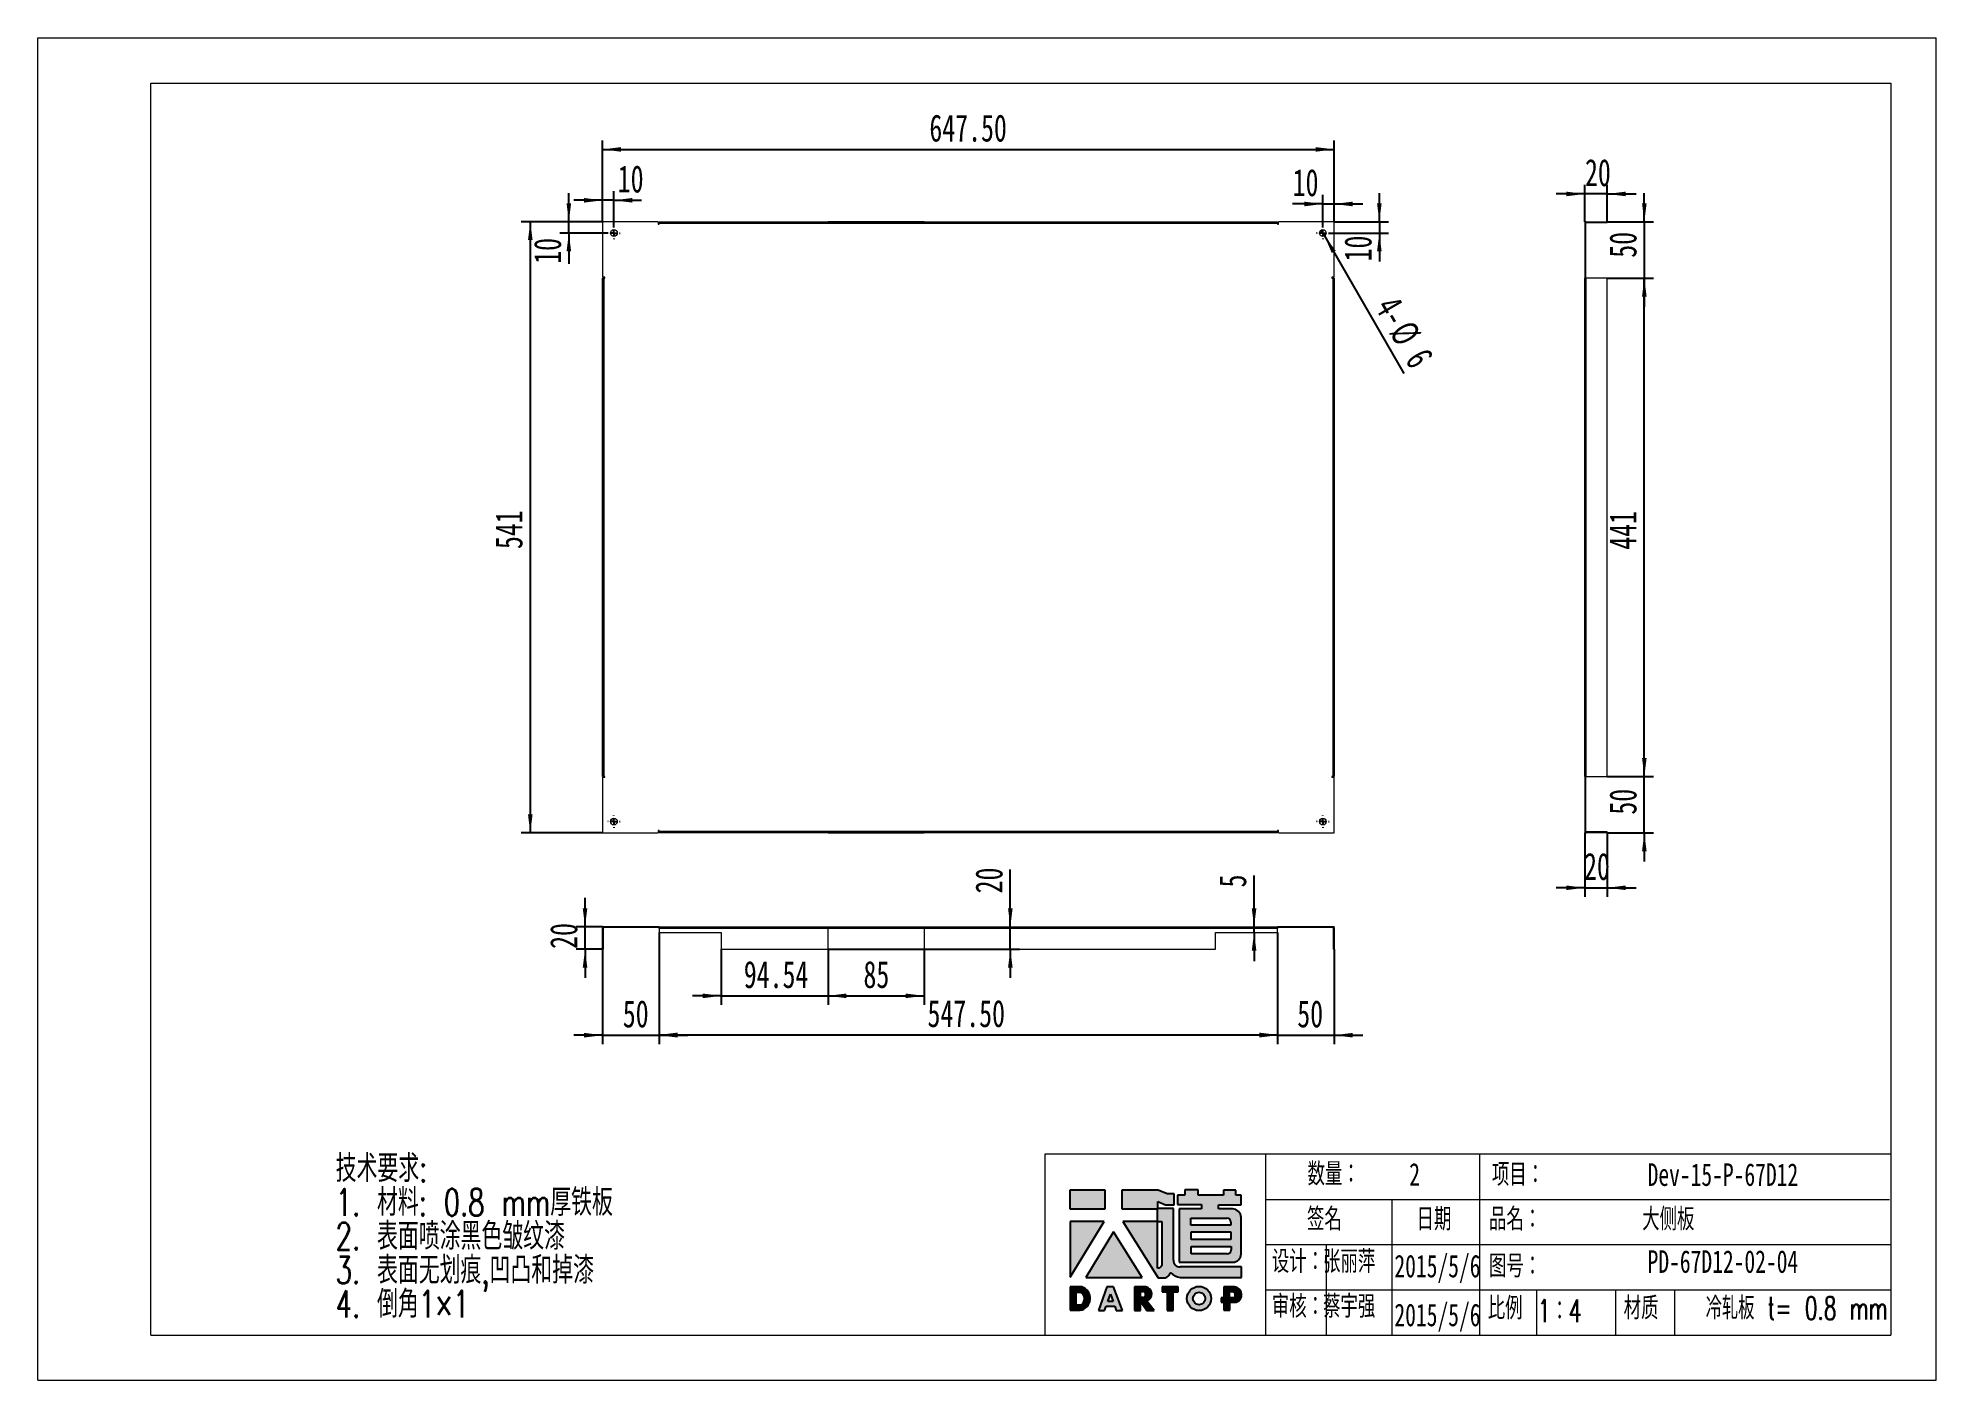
# Model space of a CAD drawing. Header units: millimetres. Extents: x 0 to 420, y 0 to 297.
import ezdxf

# ---------------------------------------------------------------- set-up
doc = ezdxf.new("R2010")
doc.units = ezdxf.units.MM
for name, color, linetype in [('10', 7, 'Continuous'), ('5', 7, 'Continuous'), ('9', 7, 'Continuous')]:
    doc.layers.add(name, color=color, linetype=linetype)
doc.layers.add('A-TITLEBLOCK', color=7, linetype='Continuous', lineweight=15)
doc.styles.add('SLDTEXTSTYLE0', font='TXT', dxfattribs={"width": 0.7, "bigfont": 'bigfont'})
doc.styles.add('SLDTEXTSTYLE1', font='TXT', dxfattribs={"width": 0.7})
doc.styles.add('SLDTEXTSTYLE2', font='TXT', dxfattribs={"width": 0.6538461538461539, "bigfont": 'bigfont'})
doc.dimstyles.new('SLDDIMSTYLE0', dxfattribs={"dimtxt": 6, "dimasz": 4.08, "dimexe": 0, "dimexo": 0.0625, "dimgap": 1.5, "dimtad": 2, "dimlfac": 4, "dimrnd": 1e-09, "dimzin": 12, "dimdsep": 46, "dimtxsty": 'SLDTEXTSTYLE1', "dimsah": 1, "dimcen": 0.09, "dimadec": 0, "dimazin": 3, "dimtfac": 1, "dimtmove": 0, "dimatfit": 0, "dimfxl": 0, "dimfrac": 2, "dimtolj": 1, "dimtzin": 12, "dimarcsym": 0})
doc.dimstyles.new('SLDDIMSTYLE1', dxfattribs={"dimtxt": 6, "dimasz": 4.08, "dimexe": 0, "dimexo": 0.0625, "dimgap": 1.5, "dimtad": 2, "dimlfac": 4, "dimrnd": 1e-09, "dimzin": 12, "dimdsep": 46, "dimtxsty": 'SLDTEXTSTYLE1', "dimblk1": 'NONE', "dimsah": 1, "dimcen": 0, "dimadec": 0, "dimazin": 3, "dimtfac": 1, "dimtmove": 0, "dimatfit": 3, "dimldrblk": 'NONE', "dimfxl": 0, "dimfrac": 2, "dimtolj": 1, "dimtzin": 12, "dimarcsym": 0})
doc.dimstyles.new('SLDDIMSTYLE2', dxfattribs={"dimtxt": 6, "dimasz": 4.08, "dimexe": 0, "dimexo": 0.0625, "dimgap": 1.5, "dimtad": 2, "dimlfac": 4, "dimrnd": 1e-09, "dimzin": 12, "dimdsep": 46, "dimtxsty": 'SLDTEXTSTYLE1', "dimsah": 1, "dimcen": 0.09, "dimadec": 0, "dimazin": 3, "dimtfac": 1, "dimtofl": 0, "dimtmove": 0, "dimatfit": 3, "dimfxl": 0, "dimfrac": 2, "dimtolj": 1, "dimtzin": 12, "dimarcsym": 0})
doc.dimstyles.new('SLDDIMSTYLE3', dxfattribs={"dimtxt": 6, "dimasz": 4.08, "dimexe": 0, "dimexo": 0.0625, "dimgap": 1.5, "dimtad": 2, "dimlfac": 4, "dimrnd": 1e-09, "dimzin": 4, "dimdsep": 46, "dimtxsty": 'SLDTEXTSTYLE1', "dimsah": 1, "dimcen": 0.09, "dimadec": 0, "dimazin": 1, "dimtfac": 1, "dimtofl": 0, "dimtmove": 0, "dimatfit": 3, "dimfxl": 0, "dimfrac": 2, "dimtolj": 1, "dimtzin": 12, "dimarcsym": 0})

msp = doc.modelspace()

# ---------------------------------------------------------------- texts
at = {"layer": 'A-TITLEBLOCK', "char_height": 5, "attachment_point": 1}
for s, insert, style in [('\\M+19094\\M+197CA\\M+18146', (281.0094267019112, 48.30009553161197), 'SLDTEXTSTYLE0'), ('2', (303.5091443978695, 48.23617575854263), 'SLDTEXTSTYLE1'), ('项\\M+196DA\\M+18146', (321.7969634785719, 48.17757254971441), 'SLDTEXTSTYLE0'), ('Dev-15-P-67D12', (356.2498331785072, 48.17757266612975), 'SLDTEXTSTYLE1'), ('签\\M+196BC', (280.8922542464589, 38.31489987202549), 'SLDTEXTSTYLE0'), ('\\M+193FA\\M+18AFA', (305.1421560770414, 38.31489987202549), 'SLDTEXTSTYLE0'), ('\\M+19569\\M+196BC\\M+18146', (321.165024448411, 38.31489987202545), 'SLDTEXTSTYLE0'), ('\\M+191E5侧\\M+194C2', (355.0569551825282, 38.31489998844077), 'SLDTEXTSTYLE0'), ('设计\\M+18146', (273.1074664811462, 28.93932295717106), 'SLDTEXTSTYLE0'), ('张丽\\M+1E4CA', (284.4494048253, 28.93932307358638), 'SLDTEXTSTYLE0'), ('2015/5/6', (300.2309460937724, 27.9393233753349), 'SLDTEXTSTYLE1'), ('图\\M+18D86\\M+18146', (321.165024448411, 27.93932325891958), 'SLDTEXTSTYLE0'), ('PD-67D12-02-04', (356.2498331785072, 28.93932307358637), 'SLDTEXTSTYLE1'), ('审\\M+18A6A\\M+18146', (273.1074664811461, 19.00552373053996), 'SLDTEXTSTYLE0'), ('\\M+1E4EF\\M+18946强', (284.4494048253, 19.00552384695528), 'SLDTEXTSTYLE0'), ('2015/5/6', (300.2309460937725, 17.12635726808131), 'SLDTEXTSTYLE1'), ('\\M+194E4\\M+197E1', (320.8909396574586, 18.62635693187385), 'SLDTEXTSTYLE0'), ('1\\M+181464', (331.863569109948, 18.00552414870381), 'SLDTEXTSTYLE0'), ('\\M+18DDE质', (350.9636854607982, 18.62635693187384), 'SLDTEXTSTYLE0'), ('\\M+197E2轧\\M+194C2 t= 0.8 mm', (369.1006134916902, 18.62635693187383), 'SLDTEXTSTYLE2')]:
    msp.add_mtext(s, dxfattribs=dict(at, insert=insert, style=style))

# ---------------------------------------------------------------- blocks, each defined once
blk = doc.blocks.new('块1')
at = {"layer": '5'}
for color, points in [(12, [(7.729822768506202, 22.48677738498255), (7.729822768506202, 26.56118224098179), (-0.0686108220727677, 26.56118224098179), (-0.0686108220727677, 22.48677738498255)]), (12, [(-0.04771970653583146, 7.347302008803423), (7.478762869193744, 19.63603448538186), (-0.04771970653583146, 19.63603448538186)]), (12, [(15.94076426689367, 7.265444282803157), (9.565125609747485, 17.40596668841406), (3.412508775829825, 7.265444282803157)]), (8, [(23.89569797004904, 4.063712587108565), (23.89569797004904, 5.190604751141469), (20.33522878362937, 5.190604751141469), (20.33522878362937, 4.061015724040494), (21.44612302452459, 4.061015724040494), (21.44612302452459, -0.00950247634592081), (22.77619072523319, -0.00950247634592081), (22.77619072523319, 4.063712587108565)])]:
    blk.add_hatch(color=color, dxfattribs=at).paths.add_polyline_path(points, flags=0)
h = blk.add_hatch(color=12, dxfattribs=at)
edge = h.paths.add_edge_path(flags=0)
edge.add_line((19.38394999689552, 22.56062384129394), (19.38394999689552, 24.08498602951054))
edge.add_line((19.38394999689552, 24.08498602951054), (21.10508472331591, 23.34144501836078))
edge.add_line((21.10508472331591, 23.34144501836078), (22.96586006538915, 23.34144501836078))
edge.add_line((22.96586006538915, 23.34144501836078), (22.96586006538915, 25.80423623399326))
edge.add_line((22.96586006538915, 25.80423623399326), (21.4307295709883, 25.80423623399326))
edge.add_line((21.4307295709883, 25.80423623399326), (19.43049686857645, 26.59417915377503))
edge.add_line((19.43049686857645, 26.59417915377503), (11.41472237249602, 26.59417915377503))
edge.add_line((11.41472237249602, 26.59417915377503), (11.41472237249602, 22.42903278757316))
edge.add_line((11.41472237249602, 22.42903278757316), (19.2138889846426, 22.42903278757316))
edge.add_line((19.2138889846426, 22.42903278757316), (19.2138889846426, 22.34479547652957))
edge.add_line((19.2138889846426, 22.34479547652957), (19.2138889846426, 19.68267435251857))
edge.add_line((19.2138889846426, 19.68267435251857), (11.65093858437205, 19.68267435251857))
edge.add_line((11.65093858437205, 19.68267435251857), (19.42994710250157, 7.163677361805625))
edge.add_line((19.42994710250157, 7.163677361805624), (20.97034992517888, 7.163677361805624))
edge.add_arc((20.63045323465091, 8.63814758323432), 1.513139846184647, 282.9811251691751, 345.4172256101924)
edge.add_line((22.09484714418974, 8.257171636726847), (22.09484714418969, 8.314841293412767))
edge.add_line((22.09484714418969, 8.314841293412767), (22.23069755353374, 8.314841293412767))
edge.add_arc((25.13725331194361, 11.40306678213124), 4.240896490827906, 226.7357971412295, 259.3209385163939)
edge.add_line((24.35138333869703, 7.235620150071528), (37.86873904313498, 7.235620150071481))
edge.add_line((37.86873904313498, 7.235620150071481), (37.86873904313498, 9.609890801538295))
edge.add_line((37.86873904313498, 9.609890801538295), (24.29381412204463, 9.609890801538434))
edge.add_arc((24.29381412202575, 11.08848079781988), 1.47858999628138, 180.0000000007004, 270.0000000007314, ccw=False)
edge.add_line((22.81522412574437, 11.08848079780181), (22.81522412574444, 22.56062384129394))
edge.add_line((22.81522412574444, 22.56062384129394), (19.38394999689552, 22.56062384129394))
edge = h.paths.add_edge_path(flags=0)
edge.add_line((19.70922720214697, 9.322119648508084), (19.28902369907465, 9.322119648508084))
edge.add_line((19.28902369907465, 9.322119648508084), (19.29250555177082, 19.62945096670751))
edge.add_line((19.29250555177082, 19.62945096670751), (20.28355076055022, 19.62929232771332))
edge.add_line((20.28355076055022, 19.62929232771332), (20.28355076055022, 9.912800711723456))
edge.add_arc((18.34910674726315, 11.21912485719966), 2.334214303271304, 305.6398792732127, 325.968963113898, ccw=False)
h = blk.add_hatch(color=12, dxfattribs=at)
edge = h.paths.add_edge_path(flags=0)
edge.add_line((37.84546560721152, 23.34271413038237), (37.84546560721152, 25.45943435906698))
edge.add_line((37.84546560721152, 25.45943435906698), (36.64276041010927, 25.45943435906698))
edge.add_line((36.64276041010927, 25.45943435906698), (36.64276041010927, 26.60353885500371))
edge.add_line((36.64276041010927, 26.60353885500371), (33.8937461392912, 26.60353885500371))
edge.add_line((33.8937461392912, 26.60353885500371), (33.8937461392912, 25.51662371996509))
edge.add_line((33.8937461392912, 25.51662371996509), (28.28136622739996, 25.51662371996509))
edge.add_line((28.28136622739996, 25.51662371996509), (28.28136622739996, 26.66072821589707))
edge.add_line((28.28136622739996, 26.66072821589707), (25.34194959501901, 26.66072821589707))
edge.add_line((25.34194959501901, 26.66072821589707), (25.34194959501901, 25.49544541295903))
edge.add_line((25.34194959501901, 25.49544541295903), (23.71775697571455, 25.49544541295903))
edge.add_line((23.71775697571455, 25.49544541295903), (23.71775697571455, 23.38626053695338))
edge.add_line((23.71775697571455, 23.38626053695338), (29.07761094507538, 23.38626053695338))
edge.add_line((29.07761094507538, 23.38626053695338), (29.07761094507538, 22.45338387466311))
edge.add_line((29.07761094507538, 22.45338387466311), (24.08316824545665, 22.45338387466311))
edge.add_line((24.08316824545665, 22.45338387466311), (24.08316824545665, 10.64255139727371))
edge.add_line((24.08316824545665, 10.64255139727371), (35.93986917121389, 10.64255139727371))
edge.add_arc((35.9398691712322, 12.49078889258355), 1.848237495309883, 269.9999999994329, 359.9999999994308)
edge.add_line((37.78810666654208, 12.49078889256516), (37.78810666654213, 20.57912958272879))
edge.add_arc((35.93986917122304, 20.57912958271967), 1.848237495319111, 2.828264897405108e-10, 90.00000000028393)
edge.add_line((35.93986917121389, 22.42736707803878), (32.80557556806829, 22.4273670780388))
edge.add_line((32.80557556806829, 22.4273670780388), (32.80557556806829, 23.34271413038237))
edge.add_line((32.80557556806829, 23.34271413038237), (37.84546560721152, 23.34271413038237))
h.paths.add_polyline_path([(26.73505715369024, 15.67680154619349), (26.73505715369024, 17.39303760959296), (35.49723089837269, 17.39303760959296), (35.49723089837269, 15.67680154619349)], flags=0)
edge = h.paths.add_edge_path(flags=0)
edge.add_line((26.6776982131613, 20.42510489063192), (34.63047109115646, 20.42510489063192))
edge.add_arc((34.63047109112455, 19.50098614301564), 0.9241187476163281, -1.9737740331038367e-09, 89.99999999802071, ccw=False)
edge.add_line((35.55458983874093, 19.50098614298382), (35.55458983874093, 18.8232475490373))
edge.add_line((35.55458983874093, 18.8232475490373), (26.6776982131613, 18.8232475490373))
edge.add_line((26.6776982131613, 18.8232475490373), (26.6776982131613, 20.42510489063192))
edge = h.paths.add_edge_path(flags=0)
edge.add_line((26.73505715369024, 12.47316618245331), (26.73505715369024, 14.1322128849729))
edge.add_line((26.73505715369024, 14.1322128849729), (35.61176552395117, 14.1322128849729))
edge.add_line((35.61176552395117, 14.1322128849729), (35.61176552395117, 13.39728493009842))
edge.add_arc((34.68764677632923, 13.39728493007518), 0.9241187476219043, -89.99999999855493, 1.440412233932875e-09, ccw=False)
edge.add_line((34.68764677635255, 12.47316618245327), (26.73505715369024, 12.47316618245331))
h = blk.add_hatch(color=8, dxfattribs=at)
edge = h.paths.add_edge_path(flags=0)
edge.add_arc((1.781535706601056, 2.636675427794564), 2.661051678329958, 278.6604405932824, 432.3203452583787)
edge.add_line((2.589683156164924, 5.172043987689964), (0.007623424674751966, 5.172043987689964))
edge.add_line((0.007623424674751966, 5.172043987689964), (0.007623424674751966, 0.005964826539925916))
edge.add_line((0.007623424674751966, 0.005964826539925708), (2.182232309018872, 0.005964826539925708))
edge = h.paths.add_edge_path(flags=0)
edge.add_line((1.317716286528437, 4.040709931564966), (2.120864402698097, 4.040709931564966))
edge.add_arc((1.576839423670817, 2.56861929511785), 1.56939925440307, -65.78573481728489, 69.71773257233048, ccw=False)
edge.add_line((2.220528709441949, 1.137298882664941), (1.317716286528437, 1.137298882664941))
edge.add_line((1.317716286528437, 1.137298882664941), (1.317716286528437, 4.040709931564966))
h = blk.add_hatch(color=8, dxfattribs=at)
h.paths.add_polyline_path([(11.57378806062193, -0.01077158836922283), (9.584550682216365, 5.214559240722975), (8.110994002706763, 5.214559240722975), (6.215949900704898, 0.0004124614018299262), (7.611806290380329, 0.0004124614018299262), (7.940199968915097, 0.92448465897523), (9.83121245213925, 0.92448465897523), (10.1667530913423, -0.01077158836922283)], flags=0)
h.paths.add_polyline_path([(8.29828102265634, 1.920499644777673), (8.873336470949123, 3.558923276789683), (9.469832801328627, 1.920499644777673)], flags=0)
h = blk.add_hatch(color=8, dxfattribs=at)
edge = h.paths.add_edge_path(flags=0)
edge.add_arc((16.38131025106338, 3.598662347246316), 1.653253247824954, 290.6073250211866, 437.2124199352527)
edge.add_line((16.74723654785621, 5.210910543635211), (14.20771793933923, 5.210910543635211))
edge.add_line((14.20771793933923, 5.210910543635211), (14.20771793933923, -0.00244304066947798))
edge.add_line((14.20771793933923, -0.002443040669477738), (15.54969724115218, -0.002443040669477738))
edge.add_line((15.54969724115218, -0.002443040669477738), (15.54969724115218, 2.064305901793009))
edge.add_line((15.54969724115218, 2.064305901793009), (16.92906064484401, -0.0210831236344915))
edge.add_line((16.92906064484401, -0.0210831236344914), (18.55068768830365, -0.0210831236344914))
edge.add_line((18.55068768830365, -0.0210831236344914), (16.96319144109021, 2.051193258011665))
edge = h.paths.add_edge_path(flags=0)
edge.add_arc((15.97594930397256, 3.521484471871754), 0.7022768470381889, -77.47302943994771, 76.71957553051169, ccw=False)
edge.add_line((16.1282725600419, 2.835926016635198), (15.53741912940099, 2.835926016635194))
edge.add_line((15.53741912940099, 2.835926016635194), (15.53741912940099, 4.204980620062136))
edge.add_line((15.53741912940099, 4.204980620062136), (16.13727439592916, 4.204980620062136))
h = blk.add_hatch(color=8, dxfattribs=at)
edge = h.paths.add_edge_path(flags=0)
edge.add_arc((28.50786990324971, 2.622953153925888), 2.676636592785213, 0, 360)
edge = h.paths.add_edge_path(flags=0)
edge.add_arc((28.50786990324971, 2.622953153925888), 1.375082885538559, 0, 360)
h = blk.add_hatch(color=8, dxfattribs=at)
edge = h.paths.add_edge_path(flags=0)
edge.add_arc((36.1734741262733, 3.447335049427707), 1.757251622275269, 288.8958684179252, 445.2442177897109)
edge.add_line((36.31916571283577, 5.198536701321059), (36.24234735892284, 5.198536701321059))
edge.add_line((36.24234735892284, 5.198536701321059), (33.97841013464647, 5.198536701321059))
edge.add_line((33.97841013464647, 5.198536701321059), (33.97841013464647, 2.765490298920264))
edge.add_line((33.97841013464647, 2.765490298920264), (33.37769893006926, 2.765490298920264))
edge.add_line((33.37769893006926, 2.765490298920264), (33.37769893006926, 1.777883180287413))
edge.add_line((33.37769893006926, 1.777883180287413), (33.9686975984198, 1.777883180287413))
edge.add_line((33.9686975984198, 1.777883180287413), (33.9686975984198, 0.006678702039386142))
edge.add_line((33.9686975984198, 0.006678702039386244), (35.29033555050536, 0.006678702039386244))
edge.add_line((35.29033555050536, 0.006678702039386244), (35.29033555050536, 1.784783976974394))
edge.add_line((35.29033555050536, 1.784783976974394), (36.7425586502883, 1.784783976974394))
edge = h.paths.add_edge_path(flags=0)
edge.add_arc((35.81200594606526, 3.462404376208358), 0.7030637749232741, -79.01085638112971, 72.55127628001378, ccw=False)
edge.add_line((35.94602606755443, 2.772232456578624), (35.27072722273277, 2.772232456578613))
edge.add_line((35.27072722273277, 2.772232456578613), (35.27072722273277, 4.133117151306652))
edge.add_line((35.27072722273277, 4.133117151306652), (36.0228211374754, 4.133117151306652))
at = {"layer": '9'}
for p, q in [((7.729822768506202, 26.56118224098179), (-0.0686108220727677, 26.56118224098179)), ((-0.0686108220727677, 26.56118224098179), (-0.0686108220727677, 22.48677738498255)), ((7.729822768506202, 22.48677738498255), (7.729822768506202, 26.56118224098179)), ((19.43049686857645, 26.59417915377503), (11.41472237249602, 26.59417915377503)), ((11.41472237249602, 26.59417915377503), (11.41472237249602, 22.42903278757316)), ((21.4307295709883, 25.80423623399326), (19.43049686857645, 26.59417915377503)), ((22.96586006538915, 25.80423623399326), (21.4307295709883, 25.80423623399326)), ((22.96586006538915, 23.34144501836078), (22.96586006538915, 25.80423623399326)), ((25.34194959501901, 25.49544541295903), (23.71775697571455, 25.49544541295903)), ((23.71775697571455, 25.49544541295903), (23.71775697571455, 23.38626053695338)), ((28.28136622739996, 26.66072821589707), (25.34194959501901, 26.66072821589707)), ((25.34194959501901, 26.66072821589707), (25.34194959501901, 25.49544541295903)), ((28.28136622739996, 25.51662371996509), (28.28136622739996, 26.66072821589707)), ((33.8937461392912, 25.51662371996509), (28.28136622739996, 25.51662371996509)), ((36.64276041010927, 26.60353885500371), (33.8937461392912, 26.60353885500371)), ((33.8937461392912, 26.60353885500371), (33.8937461392912, 25.51662371996509)), ((36.64276041010927, 25.45943435906698), (36.64276041010927, 26.60353885500371)), ((37.84546560721152, 25.45943435906698), (36.64276041010927, 25.45943435906698)), ((37.84546560721152, 23.34271413038237), (37.84546560721152, 25.45943435906698)), ((-0.0686108220727677, 22.48677738498255), (7.729822768506202, 22.48677738498255)), ((11.41472237249602, 22.42903278757316), (19.2138889846426, 22.42903278757316)), ((19.2138889846426, 22.42903278757316), (19.2138889846426, 22.34479547652957)), ((19.2138889846426, 22.34479547652957), (19.2138889846426, 19.68267435251857)), ((19.38394999689552, 24.08498602951054), (21.10508472331591, 23.34144501836078)), ((19.38394999689552, 22.56062384129394), (19.38394999689552, 24.08498602951054)), ((22.81522412574444, 22.56062384129394), (19.38394999689552, 22.56062384129394)), ((21.10508472331591, 23.34144501836078), (22.96586006538915, 23.34144501836078)), ((22.81522412574444, 11.08848079780181), (22.81522412574444, 22.56062384129394)), ((23.71775697571455, 23.38626053695338), (29.07761094507538, 23.38626053695338)), ((29.07761094507538, 22.45338387466311), (24.08316824545665, 22.45338387466311)), ((24.08316824545665, 22.45338387466311), (24.08316824545665, 10.64255139727371)), ((29.07761094507538, 23.38626053695338), (29.07761094507538, 22.45338387466311)), ((32.80557556806829, 22.4273670780388), (32.80557556806829, 23.34271413038237)), ((32.80557556806829, 23.34271413038237), (37.84546560721152, 23.34271413038237)), ((35.93986917121389, 22.4273670780388), (32.80557556806829, 22.4273670780388)), ((7.478762869193744, 19.63603448538186), (-0.04771970653583146, 19.63603448538186)), ((-0.04771970653583146, 19.63603448538186), (-0.04771970653583146, 7.347302008803423)), ((-0.04771970653583146, 7.347302008803423), (7.478762869193744, 19.63603448538186)), ((9.565125609747485, 17.40596668841406), (3.412508775829825, 7.265444282803157)), ((15.94076426689367, 7.265444282803157), (9.565125609747485, 17.40596668841406)), ((19.2138889846426, 19.68267435251857), (11.65093858437205, 19.68267435251857)), ((11.65093858437205, 19.68267435251857), (19.42994710250157, 7.163677361805624)), ((19.28902369907465, 9.322119648508084), (19.29250555177082, 19.62945096670751)), ((19.29250555177082, 19.62945096670751), (20.28355076055022, 19.62929232771332)), ((20.28355076055022, 19.62929232771332), (20.28355076055022, 9.912800711723456)), ((26.6776982131613, 18.8232475490373), (26.6776982131613, 20.42510489063192)), ((26.6776982131613, 20.42510489063192), (34.63047109115646, 20.42510489063192)), ((35.55458983874093, 18.8232475490373), (26.6776982131613, 18.8232475490373)), ((26.73505715369024, 15.67680154619349), (26.73505715369024, 17.39303760959296)), ((26.73505715369024, 17.39303760959296), (35.49723089837269, 17.39303760959296)), ((35.49723089837269, 17.39303760959296), (35.49723089837269, 15.67680154619349)), ((35.55458983874093, 19.50098614298382), (35.55458983874093, 18.8232475490373)), ((37.78810666654213, 12.49078889256516), (37.78810666654213, 20.57912958272879)), ((35.49723089837269, 15.67680154619349), (26.73505715369024, 15.67680154619349)), ((26.73505715369024, 12.47316618245331), (26.73505715369024, 14.1322128849729)), ((26.73505715369024, 14.1322128849729), (35.61176552395117, 14.1322128849729)), ((35.61176552395117, 14.1322128849729), (35.61176552395117, 13.39728493009842)), ((19.70922720214697, 9.322119648508084), (19.28902369907465, 9.322119648508084)), ((24.08316824545665, 10.64255139727371), (35.93986917121389, 10.64255139727371)), ((37.86873904313498, 9.609890801538295), (24.29381412204463, 9.609890801538434)), ((34.68764677635255, 12.47316618245331), (26.73505715369024, 12.47316618245331)), ((37.86873904313498, 7.235620150071481), (37.86873904313498, 9.609890801538295)), ((2.589683156164924, 5.172043987689964), (0.007623424674751966, 5.172043987689964)), ((0.007623424674751966, 5.172043987689964), (0.007623424674751966, 0.005964826539925708)), ((3.412508775829825, 7.265444282803157), (15.94076426689367, 7.265444282803157)), ((8.110994002706763, 5.214559240722975), (6.215949900704898, 0.0004124614018299262)), ((9.584550682216365, 5.214559240722975), (8.110994002706763, 5.214559240722975)), ((11.57378806062193, -0.01077158836922283), (9.584550682216365, 5.214559240722975)), ((16.74723654785621, 5.210910543635211), (14.20771793933923, 5.210910543635211)), ((14.20771793933923, 5.210910543635211), (14.20771793933923, -0.002443040669477738)), ((15.53741912940099, 2.835926016635194), (15.53741912940099, 4.204980620062136)), ((15.53741912940099, 4.204980620062136), (16.13727439592916, 4.204980620062136)), ((19.42994710250157, 7.163677361805624), (20.97034992517888, 7.163677361805624)), ((23.89569797004904, 5.190604751141469), (20.33522878362937, 5.190604751141469)), ((20.33522878362937, 5.190604751141469), (20.33522878362937, 4.061015724040494)), ((22.09484714418969, 8.25717163672686), (22.09484714418969, 8.314841293412767)), ((22.09484714418969, 8.314841293412767), (22.23069755353374, 8.314841293412767)), ((23.89569797004904, 4.063712587108565), (23.89569797004904, 5.190604751141469)), ((24.35138333869702, 7.235620150071481), (37.86873904313498, 7.235620150071481)), ((36.24234735892284, 5.198536701321059), (33.97841013464647, 5.198536701321059)), ((33.97841013464647, 5.198536701321059), (33.97841013464647, 2.765490298920264)), ((36.31916571283577, 5.198536701321059), (36.24234735892284, 5.198536701321059)), ((0.007623424674751966, 0.005964826539925708), (2.182232309018872, 0.005964826539925708)), ((1.317716286528437, 1.137298882664941), (1.317716286528437, 4.040709931564966)), ((1.317716286528437, 4.040709931564966), (2.120864402698097, 4.040709931564966)), ((2.220528709441949, 1.137298882664941), (1.317716286528437, 1.137298882664941)), ((6.215949900704898, 0.0004124614018299262), (7.611806290380329, 0.0004124614018299262)), ((7.611806290380329, 0.0004124614018299262), (7.940199968915097, 0.92448465897523)), ((7.940199968915097, 0.92448465897523), (9.83121245213925, 0.92448465897523)), ((8.29828102265634, 1.920499644777673), (8.873336470949123, 3.558923276789683)), ((9.469832801328627, 1.920499644777673), (8.29828102265634, 1.920499644777673)), ((8.873336470949123, 3.558923276789683), (9.469832801328627, 1.920499644777673)), ((9.83121245213925, 0.92448465897523), (10.1667530913423, -0.01077158836922283)), ((16.1282725600419, 2.835926016635194), (15.53741912940099, 2.835926016635194)), ((15.54969724115218, -0.002443040669477738), (15.54969724115218, 2.064305901793009)), ((15.54969724115218, 2.064305901793009), (16.92906064484401, -0.0210831236344914)), ((18.55068768830365, -0.0210831236344914), (16.96319144109021, 2.051193258011665)), ((20.33522878362937, 4.061015724040494), (21.44612302452459, 4.061015724040494)), ((21.44612302452459, 4.061015724040494), (21.44612302452459, -0.00950247634592081)), ((22.77619072523319, -0.00950247634592081), (22.77619072523319, 4.063712587108565)), ((22.77619072523319, 4.063712587108565), (23.89569797004904, 4.063712587108565)), ((33.97841013464647, 2.765490298920264), (33.37769893006926, 2.765490298920264)), ((33.37769893006926, 2.765490298920264), (33.37769893006926, 1.777883180287413)), ((33.37769893006926, 1.777883180287413), (33.9686975984198, 1.777883180287413)), ((33.9686975984198, 1.777883180287413), (33.9686975984198, 0.006678702039386244)), ((33.9686975984198, 0.006678702039386244), (35.29033555050536, 0.006678702039386244)), ((35.27072722273277, 2.772232456578613), (35.27072722273277, 4.133117151306652)), ((35.27072722273277, 4.133117151306652), (36.0228211374754, 4.133117151306652)), ((35.94602606755443, 2.772232456578613), (35.27072722273277, 2.772232456578613)), ((35.29033555050536, 0.006678702039386244), (35.29033555050536, 1.784783976974394)), ((35.29033555050536, 1.784783976974394), (36.7425586502883, 1.784783976974394)), ((10.1667530913423, -0.01077158836922283), (11.57378806062193, -0.01077158836922283)), ((14.20771793933923, -0.002443040669477738), (15.54969724115218, -0.002443040669477738)), ((16.92906064484401, -0.0210831236344914), (18.55068768830365, -0.0210831236344914)), ((21.44612302452459, -0.00950247634592081), (22.77619072523319, -0.00950247634592081))]:
    blk.add_line(p, q, dxfattribs=at)
for radius in [2.676636592785211, 1.375082885538561]:
    blk.add_circle((28.50786990324971, 2.622953153925888), radius, dxfattribs=at)
for centre, radius, start, end in [((35.93986917122304, 20.57912958271967), 1.848237495319129, 2.828264897405108e-10, 90.00000000028393), ((34.63047109112455, 19.50098614301564), 0.924118747616383, 359.9999999980279, 89.99999999802154), ((34.68764677632923, 13.39728493007518), 0.9241187476219395, 270.0000000014467, 1.44122564053541e-09), ((18.34910674726315, 11.21912485719966), 2.334214303271307, 305.6398792732136, 325.9689631138988), ((24.29381412202575, 11.08848079781988), 1.47858999628145, 180.0000000007012, 270.0000000007323), ((35.9398691712322, 12.49078889258355), 1.848237495309931, 269.9999999994329, 359.9999999994308), ((1.781535706601056, 2.636675427794564), 2.661051678329964, 278.6604405932824, 72.32034525837781), ((15.97594930397256, 3.521484471871754), 0.7022768470381929, 282.5269705600539, 76.71957553051254), ((16.38131025106338, 3.598662347246316), 1.653253247824956, 290.6073250211866, 77.21241993525202), ((20.63045323465091, 8.63814758323432), 1.513139846184699, 282.9811251691751, 345.4172256101924), ((25.13725331194361, 11.40306678213124), 4.240896490827954, 226.7357971412295, 259.3209385163939), ((36.1734741262733, 3.447335049427707), 1.757251622275277, 288.8958684179252, 85.24421778971008), ((1.576839423670817, 2.56861929511785), 1.569399254403071, 294.2142651827166, 69.71773257233134), ((35.81200594606526, 3.462404376208358), 0.7030637749232848, 280.9891436188718, 72.55127628001459)]:
    blk.add_arc(centre, radius, start, end, dxfattribs=at)
blk = doc.blocks.new('SW_NOTE_0')
at = {"layer": 'A-TITLEBLOCK', "color": 0, "char_height": 6, "attachment_point": 1, "style": 'SLDTEXTSTYLE0'}
for s, insert in [('\\M+18B5A术\\M+19776\\M+18B81:', (0, 7.734406438631789)), ('1. \\M+18DDE\\M+197BF: 0.8 mm\\M+18CFA铁\\M+194C2', (0, 0.2344066062698533)), ('2. \\M+1955C\\M+196CA喷涂\\M+1FC4B\\M+19046皱纹\\M+18EBD', (0, -7.265593226092084)), ('3. \\M+1955C\\M+196CA\\M+19DD9划\\M+18DAD,\\M+1899A\\M+193CA\\M+19861\\M+19D7B\\M+18EBD', (0, -14.76559305845402)), ('4. \\M+1937C\\M+18A701\\M+1817E1', (0, -22.26559289081596))]:
    blk.add_mtext(s, dxfattribs=dict(at, insert=insert))
blk = doc.blocks.new('_D')
at = {"layer": '10'}
for p, q in [((284.394627228495, 260.4722414071072), (277.7156513638043, 260.4722414071072)), ((284.394627228495, 255.4261211671831), (284.394627228495, 262.4722414071072)), ((284.394627228495, 260.4722414071072), (286.894627228495, 260.4722414071072)), ((286.894627228495, 256.5511211671831), (286.894627228495, 262.4722414071072)), ((286.894627228495, 260.4722414071072), (293.2446272284951, 260.4722414071072))]:
    blk.add_line(p, q, dxfattribs=at)
for points in [[(284.394627228495, 260.4722414071072), (280.314627228495, 260.9802414071072), (280.314627228495, 259.9642414071072)], [(286.894627228495, 260.4722414071072), (290.974627228495, 259.9642414071072), (290.974627228495, 260.9802414071072)]]:
    blk.add_solid(points, dxfattribs=at)
at = {"layer": '10', "insert": (277.7156513638043, 268.2066479621543), "char_height": 6, "attachment_point": 1, "style": 'SLDTEXTSTYLE1'}
blk.add_mtext('10', dxfattribs=at)
blk = doc.blocks.new('_D_1')
at = {"layer": '10'}
for p, q in [((296.894627228495, 256.5511211671831), (296.894627228495, 262.9011211671831)), ((286.894627228495, 256.5511211671831), (298.894627228495, 256.5511211671831)), ((296.894627228495, 256.5511211671831), (296.894627228495, 254.051121167183)), ((285.769627228495, 254.051121167183), (298.894627228495, 254.051121167183)), ((296.894627228495, 254.051121167183), (296.894627228495, 247.7587986659944))]:
    blk.add_line(p, q, dxfattribs=at)
for points in [[(296.894627228495, 256.5511211671831), (297.402627228495, 260.631121167183), (296.3866272284951, 260.631121167183)], [(296.894627228495, 254.051121167183), (296.3866272284951, 249.971121167183), (297.402627228495, 249.971121167183)]]:
    blk.add_solid(points, dxfattribs=at)
at = {"layer": '10', "insert": (289.1602206734481, 247.7587986659944), "char_height": 6, "attachment_point": 1, "rotation": 90.00000000000041, "style": 'SLDTEXTSTYLE1'}
blk.add_mtext('10', dxfattribs=at)
blk = doc.blocks.new('_D_2')
at = {"layer": '10'}
for q in [(284.0196272284949, 254.7006402200214), (302.3427768422056, 222.9640141343896)]:
    blk.add_line((284.769627228495, 253.4016021143447), q, dxfattribs=at)
blk.add_solid([(284.769627228495, 253.4016021143447), (286.3696863233725, 249.6142184669042), (287.2495681336176, 250.1222184669043)], dxfattribs=at)
at = {"layer": '10', "char_height": 6, "attachment_point": 1, "rotation": 299.9999999999998, "style": 'SLDTEXTSTYLE1'}
for s, insert in [('4-', (300.986510218364, 240.6701349480675)), ('%%c', (304.1748275367424, 235.1978072770476)), ('6', (307.6800522219955, 229.0765801151811))]:
    blk.add_mtext(s, dxfattribs=dict(at, insert=insert))
blk = doc.blocks.new('_NONE')
blk = doc.blocks.new('_D_3')
at = {"layer": '10'}
for p, q in [((125.019627228495, 261.2875421080133), (118.669627228495, 261.2875421080133)), ((125.019627228495, 256.5511211671831), (125.019627228495, 263.2875421080133)), ((127.519627228495, 261.2875421080133), (125.019627228495, 261.2875421080133)), ((127.519627228495, 255.4261211671831), (127.519627228495, 263.2875421080133)), ((127.519627228495, 261.2875421080133), (133.6394316957054, 261.2875421080133))]:
    blk.add_line(p, q, dxfattribs=at)
for points in [[(125.019627228495, 261.2875421080133), (120.939627228495, 261.7955421080133), (120.939627228495, 260.7795421080133)], [(127.519627228495, 261.2875421080133), (131.599627228495, 260.7795421080133), (131.599627228495, 261.7955421080133)]]:
    blk.add_solid(points, dxfattribs=at)
at = {"layer": '10', "insert": (128.3727648176906, 269.0219486630605), "char_height": 6, "attachment_point": 1, "style": 'SLDTEXTSTYLE1'}
blk.add_mtext('10', dxfattribs=at)
blk = doc.blocks.new('_D_4')
at = {"layer": '10'}
for p, q in [((117.5526679954285, 256.5511211671831), (117.5526679954285, 262.9011211671831)), ((125.019627228495, 256.5511211671831), (115.5526679954285, 256.5511211671831)), ((117.5526679954285, 254.051121167183), (117.5526679954285, 256.5511211671831)), ((126.144627228495, 254.051121167183), (115.5526679954285, 254.051121167183)), ((117.5526679954285, 254.051121167183), (117.5526679954285, 247.2369732580907))]:
    blk.add_line(p, q, dxfattribs=at)
for points in [[(117.5526679954285, 256.5511211671831), (118.0606679954285, 260.631121167183), (117.0446679954285, 260.631121167183)], [(117.5526679954285, 254.051121167183), (117.0446679954285, 249.971121167183), (118.0606679954285, 249.971121167183)]]:
    blk.add_solid(points, dxfattribs=at)
at = {"layer": '10', "insert": (109.8182614403814, 247.2369732580907), "char_height": 6, "attachment_point": 1, "rotation": 90, "style": 'SLDTEXTSTYLE1'}
blk.add_mtext('10', dxfattribs=at)
blk = doc.blocks.new('_D_5')
at = {"layer": '10'}
for p, q in [((125.019627228495, 256.5511211671831), (107.019627228495, 256.5511211671831)), ((109.019627228495, 256.5511211671831), (109.019627228495, 121.301121167183)), ((125.019627228495, 121.301121167183), (107.019627228495, 121.301121167183))]:
    blk.add_line(p, q, dxfattribs=at)
for points in [[(109.019627228495, 256.5511211671831), (108.511627228495, 252.471121167183), (109.5276272284949, 252.471121167183)], [(109.019627228495, 121.301121167183), (109.5276272284949, 125.381121167183), (108.511627228495, 125.381121167183)]]:
    blk.add_solid(points, dxfattribs=at)
at = {"layer": '10', "insert": (101.2852206734479, 184.1093498926394), "char_height": 6, "attachment_point": 1, "rotation": 90.00000000000041, "style": 'SLDTEXTSTYLE1'}
blk.add_mtext('541', dxfattribs=at)
blk = doc.blocks.new('_D_6')
at = {"layer": '10'}
for p, q in [((125.019627228495, 256.5511211671831), (125.019627228495, 274.5511211671831)), ((286.894627228495, 256.5511211671831), (286.894627228495, 274.5511211671831)), ((125.019627228495, 272.5511211671831), (286.894627228495, 272.5511211671831))]:
    blk.add_line(p, q, dxfattribs=at)
for points in [[(125.019627228495, 272.5511211671831), (129.099627228495, 272.0431211671831), (129.099627228495, 273.059121167183)], [(286.894627228495, 272.5511211671831), (282.8146272284951, 273.059121167183), (282.8146272284951, 272.0431211671831)]]:
    blk.add_solid(points, dxfattribs=at)
at = {"layer": '10', "insert": (197.3276196431746, 280.2855277222301), "char_height": 6, "attachment_point": 1, "style": 'SLDTEXTSTYLE1'}
blk.add_mtext('647.50', dxfattribs=at)
blk = doc.blocks.new('SW_CENTERMARKSYMBOL_0')
at = {"layer": '10', "color": 0}
for p, q in [((-1.250000000000029, 0), (-1.375000000000015, 0)), ((0, 0), (-0.6250000000000422, 0)), ((0, 1.250000000000029), (0, 1.375000000000015)), ((0, 0), (0, 0.6250000000000422)), ((0, 0), (0, -0.6249999999999867)), ((0, 0), (0.6249999999999867, 0)), ((1.249999999999973, 0), (1.37499999999996, 0)), ((0, -1.249999999999973), (0, -1.37499999999996))]:
    blk.add_line(p, q, dxfattribs=at)
blk = doc.blocks.new('SW_CENTERMARKSYMBOL_1')
at = {"layer": '10', "color": 0}
for p, q in [((-1.250000000000029, 0), (-1.375000000000015, 0)), ((0, 0), (-0.6250000000000144, 0)), ((0, 1.250000000000029), (0, 1.375000000000015)), ((0, 0), (0, 0.6250000000000422)), ((0, 0), (0, -0.6249999999999867)), ((0, 0), (0.6249999999999867, 0)), ((1.249999999999973, 0), (1.374999999999987, 0)), ((0, -1.249999999999973), (0, -1.37499999999996))]:
    blk.add_line(p, q, dxfattribs=at)
blk = doc.blocks.new('SW_CENTERMARKSYMBOL_2')
at = {"layer": '10', "color": 0}
for p, q in [((-1.250000000000001, 0), (-1.375000000000015, 0)), ((0, 0), (-0.6249999999999867, 0)), ((0, 1.249999999999987), (0, 1.375000000000001)), ((0, 0), (0, 0.6250000000000006)), ((0, 0), (0, -0.6250000000000006)), ((0, 0), (0.6249999999999867, 0)), ((1.250000000000001, 0), (1.375000000000015, 0)), ((0, -1.250000000000001), (0, -1.375000000000001))]:
    blk.add_line(p, q, dxfattribs=at)
blk = doc.blocks.new('SW_CENTERMARKSYMBOL_3')
at = {"layer": '10', "color": 0}
for p, q in [((-1.250000000000029, 0), (-1.375000000000015, 0)), ((0, 0), (-0.6250000000000422, 0)), ((0, 1.249999999999987), (0, 1.375000000000001)), ((0, 0), (0, 0.6250000000000006)), ((0, 0), (0, -0.6250000000000006)), ((0, 0), (0.6249999999999867, 0)), ((1.249999999999973, 0), (1.37499999999996, 0)), ((0, -1.250000000000001), (0, -1.375000000000001))]:
    blk.add_line(p, q, dxfattribs=at)
blk = doc.blocks.new('SW_CENTERMARKSYMBOL_4')
at = {"layer": '10', "color": 0}
for p, q in [((-1.250000000000029, 0), (-1.375000000000015, 0)), ((0, 0), (-0.6250000000000422, 0)), ((0, 1.250000000000029), (0, 1.375000000000015)), ((0, 0), (0, 0.6250000000000422)), ((0, 0), (0, -0.6249999999999867)), ((0, 0), (0.6249999999999867, 0)), ((1.249999999999973, 0), (1.37499999999996, 0)), ((0, -1.249999999999973), (0, -1.37499999999996))]:
    blk.add_line(p, q, dxfattribs=at)
blk = doc.blocks.new('SW_CENTERMARKSYMBOL_5')
at = {"layer": '10', "color": 0}
for p, q in [((-1.250000000000029, 0), (-1.375000000000015, 0)), ((0, 0), (-0.6250000000000144, 0)), ((0, 1.250000000000029), (0, 1.375000000000015)), ((0, 0), (0, 0.6250000000000422)), ((0, 0), (0, -0.6249999999999867)), ((0, 0), (0.6249999999999867, 0)), ((1.249999999999973, 0), (1.374999999999987, 0)), ((0, -1.249999999999973), (0, -1.37499999999996))]:
    blk.add_line(p, q, dxfattribs=at)
blk = doc.blocks.new('SW_CENTERMARKSYMBOL_6')
at = {"layer": '10', "color": 0}
for p, q in [((-1.250000000000001, 0), (-1.375000000000015, 0)), ((0, 0), (-0.6249999999999867, 0)), ((0, 1.249999999999987), (0, 1.375000000000001)), ((0, 0), (0, 0.6250000000000006)), ((0, 0), (0, -0.6250000000000006)), ((0, 0), (0.6249999999999867, 0)), ((1.250000000000001, 0), (1.375000000000015, 0)), ((0, -1.250000000000001), (0, -1.375000000000001))]:
    blk.add_line(p, q, dxfattribs=at)
blk = doc.blocks.new('SW_CENTERMARKSYMBOL_7')
at = {"layer": '10', "color": 0}
for p, q in [((-1.250000000000029, 0), (-1.375000000000015, 0)), ((0, 0), (-0.6250000000000422, 0)), ((0, 1.249999999999987), (0, 1.375000000000001)), ((0, 0), (0, 0.6250000000000006)), ((0, 0), (0, -0.6250000000000006)), ((0, 0), (0.6249999999999867, 0)), ((1.249999999999973, 0), (1.37499999999996, 0)), ((0, -1.250000000000001), (0, -1.375000000000001))]:
    blk.add_line(p, q, dxfattribs=at)
blk = doc.blocks.new('_D_7')
at = {"layer": '10'}
for p, q in [((342.3430879676164, 256.5511211671831), (342.3430879676164, 264.6904750109993)), ((347.3430879676163, 256.5511211671831), (347.3430879676163, 264.6904750109993)), ((342.3430879676164, 262.6904750109993), (335.9930879676164, 262.6904750109993)), ((347.3430879676163, 262.6904750109993), (342.3430879676164, 262.6904750109993)), ((347.3430879676163, 262.6904750109993), (353.6930879676163, 262.6904750109993))]:
    blk.add_line(p, q, dxfattribs=at)
for points in [[(342.3430879676164, 262.6904750109993), (338.2630879676165, 263.1984750109993), (338.2630879676165, 262.1824750109993)], [(347.3430879676163, 262.6904750109993), (351.4230879676163, 262.1824750109993), (351.4230879676163, 263.1984750109993)]]:
    blk.add_solid(points, dxfattribs=at)
at = {"layer": '10', "insert": (342.4041183874912, 270.4248815660464), "char_height": 6, "attachment_point": 1, "style": 'SLDTEXTSTYLE1'}
blk.add_mtext('20', dxfattribs=at)
blk = doc.blocks.new('_D_8')
at = {"layer": '10'}
for p, q in [((355.5284219448375, 256.5511211671831), (355.5284219448375, 262.9011211671831)), ((347.3430879676163, 256.5511211671831), (357.5284219448375, 256.5511211671831)), ((355.5284219448375, 256.5511211671831), (355.5284219448375, 244.051121167183)), ((347.3430879676164, 244.051121167183), (357.5284219448375, 244.051121167183)), ((355.5284219448375, 244.051121167183), (355.5284219448375, 237.701121167183))]:
    blk.add_line(p, q, dxfattribs=at)
for points in [[(355.5284219448375, 256.5511211671831), (356.0364219448375, 260.631121167183), (355.0204219448375, 260.631121167183)], [(355.5284219448375, 244.051121167183), (355.0204219448375, 239.971121167183), (356.0364219448375, 239.971121167183)]]:
    blk.add_solid(points, dxfattribs=at)
at = {"layer": '10', "insert": (347.7940153897905, 248.5774229521196), "char_height": 6, "attachment_point": 1, "rotation": 90.00000000000041, "style": 'SLDTEXTSTYLE1'}
blk.add_mtext('50', dxfattribs=at)
blk = doc.blocks.new('_D_9')
at = {"layer": '10'}
for p, q in [((355.5284219448375, 133.801121167183), (355.5284219448375, 140.151121167183)), ((347.3430879676164, 133.801121167183), (357.5284219448375, 133.801121167183)), ((355.5284219448375, 121.301121167183), (355.5284219448375, 133.801121167183)), ((347.3430879676163, 121.301121167183), (357.5284219448375, 121.301121167183)), ((355.5284219448375, 121.301121167183), (355.5284219448375, 114.951121167183))]:
    blk.add_line(p, q, dxfattribs=at)
for points in [[(355.5284219448375, 133.801121167183), (356.0364219448375, 137.881121167183), (355.0204219448375, 137.881121167183)], [(355.5284219448375, 121.301121167183), (355.0204219448375, 117.221121167183), (356.0364219448375, 117.221121167183)]]:
    blk.add_solid(points, dxfattribs=at)
at = {"layer": '10', "insert": (347.7940153897904, 125.3369384786304), "char_height": 6, "attachment_point": 1, "rotation": 90, "style": 'SLDTEXTSTYLE1'}
blk.add_mtext('50', dxfattribs=at)
blk = doc.blocks.new('_D_10')
at = {"layer": '10'}
for p, q in [((347.3430879676164, 244.051121167183), (357.5284219448375, 244.051121167183)), ((355.5284219448375, 133.801121167183), (355.5284219448375, 244.051121167183)), ((347.3430879676164, 133.801121167183), (357.5284219448375, 133.801121167183))]:
    blk.add_line(p, q, dxfattribs=at)
for points in [[(355.5284219448375, 244.051121167183), (355.0204219448375, 239.971121167183), (356.0364219448375, 239.971121167183)], [(355.5284219448375, 133.801121167183), (356.0364219448375, 137.881121167183), (355.0204219448375, 137.881121167183)]]:
    blk.add_solid(points, dxfattribs=at)
at = {"layer": '10', "insert": (347.7940153897904, 183.9574774338786), "char_height": 6, "attachment_point": 1, "rotation": 90, "style": 'SLDTEXTSTYLE1'}
blk.add_mtext('441', dxfattribs=at)
blk = doc.blocks.new('_D_11')
at = {"layer": '10'}
for p, q in [((342.3430879676164, 121.301121167183), (342.3430879676164, 107.1474874092203)), ((347.3430879676163, 121.301121167183), (347.3430879676163, 107.1474874092203)), ((342.3430879676164, 109.1474874092203), (335.9930879676164, 109.1474874092203)), ((342.3430879676164, 109.1474874092203), (347.3430879676163, 109.1474874092203)), ((347.3430879676163, 109.1474874092203), (353.6930879676163, 109.1474874092203))]:
    blk.add_line(p, q, dxfattribs=at)
for points in [[(342.3430879676164, 109.1474874092203), (338.2630879676165, 109.6554874092203), (338.2630879676165, 108.6394874092204)], [(347.3430879676163, 109.1474874092203), (351.4230879676163, 108.6394874092204), (351.4230879676163, 109.6554874092203)]]:
    blk.add_solid(points, dxfattribs=at)
at = {"layer": '10', "insert": (342.1957338044936, 116.8818939642675), "char_height": 6, "attachment_point": 1, "style": 'SLDTEXTSTYLE1'}
blk.add_mtext('20', dxfattribs=at)
blk = doc.blocks.new('_D_12')
at = {"layer": '10'}
for p, q in [((121.1346227210424, 100.5416312992728), (121.1346227210424, 106.8916312992728)), ((125.019627228495, 100.5416312992728), (119.1346227210424, 100.5416312992728)), ((121.1346227210424, 95.54163129927284), (121.1346227210424, 100.5416312992728)), ((125.019627228495, 95.54163129927284), (119.1346227210424, 95.54163129927284)), ((121.1346227210424, 95.54163129927284), (121.1346227210424, 89.19163129927284))]:
    blk.add_line(p, q, dxfattribs=at)
for points in [[(121.1346227210424, 100.5416312992728), (121.6426227210424, 104.6216312992728), (120.6266227210424, 104.6216312992728)], [(121.1346227210424, 95.54163129927284), (120.6266227210424, 91.46163129927284), (121.6426227210424, 91.46163129927284)]]:
    blk.add_solid(points, dxfattribs=at)
at = {"layer": '10', "insert": (113.4002161659952, 95.63340749847515), "char_height": 6, "attachment_point": 1, "rotation": 90, "style": 'SLDTEXTSTYLE1'}
blk.add_mtext('20', dxfattribs=at)
blk = doc.blocks.new('_D_13')
at = {"layer": '10'}
for p, q in [((137.519627228495, 99.2916312992728), (137.5196272284948, 74.5257835526955)), ((125.019627228495, 95.54163129927284), (125.0196272284949, 74.52578355269557)), ((125.0196272284949, 76.52578355269557), (118.6696272284949, 76.52578355269561)), ((125.0196272284949, 76.52578355269557), (137.5196272284948, 76.5257835526955)), ((137.5196272284948, 76.5257835526955), (143.8696272284948, 76.52578355269546))]:
    blk.add_line(p, q, dxfattribs=at)
for points in [[(125.0196272284949, 76.52578355269557), (120.9396272284949, 77.0337835526956), (120.9396272284949, 76.0177835526956)], [(137.5196272284948, 76.5257835526955), (141.5996272284949, 76.01778355269548), (141.5996272284949, 77.03378355269547)]]:
    blk.add_solid(points, dxfattribs=at)
at = {"layer": '10', "insert": (129.4899090960637, 84.26019010774263), "char_height": 6, "attachment_point": 1, "style": 'SLDTEXTSTYLE1'}
blk.add_mtext('50', dxfattribs=at)
blk = doc.blocks.new('_D_14')
at = {"layer": '10'}
for p, q in [((151.269627228495, 95.5416312992728), (151.269627228495, 83.23785269406146)), ((174.9039567379321, 95.5416312992728), (174.9039567379321, 83.23785269406146)), ((151.269627228495, 85.23785269406146), (144.919627228495, 85.23785269406146)), ((151.269627228495, 85.23785269406146), (174.9039567379321, 85.23785269406146)), ((174.9039567379321, 85.23785269406146), (181.2539567379321, 85.23785269406146))]:
    blk.add_line(p, q, dxfattribs=at)
for points in [[(151.269627228495, 85.23785269406146), (147.189627228495, 85.74585269406145), (147.189627228495, 84.72985269406146)], [(174.9039567379321, 85.23785269406146), (178.9839567379321, 84.72985269406146), (178.9839567379321, 85.74585269406145)]]:
    blk.add_solid(points, dxfattribs=at)
at = {"layer": '10', "insert": (156.2644083661385, 92.97225924910859), "char_height": 6, "attachment_point": 1, "style": 'SLDTEXTSTYLE1'}
blk.add_mtext('94.54', dxfattribs=at)
blk = doc.blocks.new('_D_15')
at = {"layer": '10'}
for p, q in [((215.2396951983389, 100.5416312992728), (215.2396951983389, 113.1749647382807)), ((215.2396951983389, 95.5416312992728), (215.2396951983389, 100.5416312992728)), ((174.9039567379321, 95.5416312992728), (217.2396951983389, 95.5416312992728)), ((215.2396951983389, 95.5416312992728), (215.2396951983389, 89.1916312992728))]:
    blk.add_line(p, q, dxfattribs=at)
for points in [[(215.2396951983389, 100.5416312992728), (215.747695198339, 104.6216312992728), (214.7316951983389, 104.6216312992728)], [(215.2396951983389, 95.5416312992728), (214.7316951983389, 91.4616312992728), (215.747695198339, 91.4616312992728)]]:
    blk.add_solid(points, dxfattribs=at)
at = {"layer": '10', "insert": (207.5052886432918, 107.9082978602659), "char_height": 6, "attachment_point": 1, "rotation": 90, "style": 'SLDTEXTSTYLE1'}
blk.add_mtext('20', dxfattribs=at)
blk = doc.blocks.new('_D_16')
at = {"layer": '10'}
for p, q in [((269.1760522694151, 100.5416312992728), (269.1760522694151, 111.8582980187769)), ((269.1760522694151, 99.2916312992728), (269.1760522694151, 100.5416312992728)), ((269.1760522694151, 99.2916312992728), (269.1760522694151, 92.9416312992728))]:
    blk.add_line(p, q, dxfattribs=at)
for points in [[(269.1760522694151, 100.5416312992728), (269.6840522694151, 104.6216312992728), (268.6680522694151, 104.6216312992728)], [(269.1760522694151, 99.2916312992728), (268.6680522694151, 95.2116312992728), (269.6840522694151, 95.2116312992728)]]:
    blk.add_solid(points, dxfattribs=at)
at = {"layer": '10', "insert": (261.441645714368, 109.2249645797695), "char_height": 6, "attachment_point": 1, "rotation": 90, "style": 'SLDTEXTSTYLE1'}
blk.add_mtext('5', dxfattribs=at)
blk = doc.blocks.new('_D_17')
at = {"layer": '10'}
for p, q in [((274.394627228495, 99.2916312992728), (274.394627228495, 74.52578355269537)), ((286.894627228495, 95.54163129927284), (286.8946272284951, 74.5257835526954)), ((274.394627228495, 76.52578355269537), (268.044627228495, 76.52578355269536)), ((274.394627228495, 76.52578355269537), (286.8946272284951, 76.5257835526954)), ((286.8946272284951, 76.5257835526954), (293.2446272284951, 76.52578355269542))]:
    blk.add_line(p, q, dxfattribs=at)
for points in [[(274.394627228495, 76.52578355269537), (270.3146272284951, 77.03378355269535), (270.3146272284951, 76.01778355269536)], [(286.8946272284951, 76.5257835526954), (290.9746272284951, 76.01778355269542), (290.9746272284951, 77.03378355269541)]]:
    blk.add_solid(points, dxfattribs=at)
at = {"layer": '10', "insert": (278.735541022752, 84.26019010774249), "char_height": 6, "attachment_point": 1, "style": 'SLDTEXTSTYLE1'}
blk.add_mtext('50', dxfattribs=at)
blk = doc.blocks.new('_D_18')
at = {"layer": '10'}
for p, q in [((137.519627228495, 99.2916312992728), (137.519627228495, 74.59505297850959)), ((274.394627228495, 99.2916312992728), (274.394627228495, 74.59505297850959)), ((137.519627228495, 76.59505297850959), (274.394627228495, 76.59505297850959))]:
    blk.add_line(p, q, dxfattribs=at)
for points in [[(137.519627228495, 76.59505297850959), (141.599627228495, 76.08705297850959), (141.599627228495, 77.10305297850958)], [(274.394627228495, 76.59505297850959), (270.314627228495, 77.10305297850958), (270.314627228495, 76.08705297850959)]]:
    blk.add_solid(points, dxfattribs=at)
at = {"layer": '10', "insert": (196.9154546001778, 84.32945953355672), "char_height": 6, "attachment_point": 1, "style": 'SLDTEXTSTYLE1'}
blk.add_mtext('547.50', dxfattribs=at)
blk = doc.blocks.new('_D_19')
at = {"layer": '10'}
for p, q in [((174.9039567379321, 95.5416312992728), (174.9039567379321, 83.23785269406098)), ((196.1539567379321, 95.5416312992728), (196.1539567379321, 83.23785269406098)), ((174.9039567379321, 85.23785269406098), (196.1539567379321, 85.23785269406098))]:
    blk.add_line(p, q, dxfattribs=at)
for points in [[(174.9039567379321, 85.23785269406098), (178.9839567379321, 84.72985269406098), (178.9839567379321, 85.74585269406097)], [(196.1539567379321, 85.23785269406098), (192.0739567379321, 85.74585269406097), (192.0739567379321, 84.72985269406098)]]:
    blk.add_solid(points, dxfattribs=at)
at = {"layer": '10', "insert": (182.7429234618149, 92.97225924910809), "char_height": 6, "attachment_point": 1, "style": 'SLDTEXTSTYLE1'}
blk.add_mtext('85', dxfattribs=at)

# ---------------------------------------------------------------- dimensions: what is measured, and where the dimension line sits
at = {"layer": '10'}
for base, p1, p2, dimstyle, picture, middle in [((286.894627228495, 272.5511211671831), (125.019627228495, 256.5511211671831), (286.894627228495, 256.5511211671831), 'SLDDIMSTYLE3', '_D_6', (205.215119981431, 272.5511211671831)), ((125.019627228495, 261.2875421080133), (127.519627228495, 255.4261211671831), (125.019627228495, 256.5511211671831), 'SLDDIMSTYLE0', '_D_3', (131.006098256698, 261.2875421080133)), ((342.3430879676164, 262.6904750109993), (347.3430879676163, 256.5511211671831), (342.3430879676164, 256.5511211671831), 'SLDDIMSTYLE0', '_D_7', (345.0374518264986, 262.6904750109993)), ((286.894627228495, 260.4722414071072), (284.394627228495, 255.4261211671831), (286.894627228495, 256.5511211671831), 'SLDDIMSTYLE0', '_D', (280.3489848028117, 260.4722414071072)), ((347.3430879676163, 109.1474874092203), (342.3430879676164, 121.301121167183), (347.3430879676163, 121.301121167183), 'SLDDIMSTYLE0', '_D_11', (344.829067243501, 109.1474874092203)), ((137.5196272284948, 76.52578355269534), (125.019627228495, 95.54163129927284), (137.519627228495, 99.2916312992728), 'SLDDIMSTYLE0', '_D_13', (132.1232425350706, 76.52578355269537)), ((274.394627228495, 76.59505297850959), (137.519627228495, 99.2916312992728), (274.394627228495, 99.2916312992728), 'SLDDIMSTYLE3', '_D_18', (204.8071216756331, 76.59505297850959)), ((174.9039567379321, 85.23785269406146), (151.269627228495, 95.5416312992728), (174.9039567379321, 95.5416312992728), 'SLDDIMSTYLE0', '_D_14', (162.839408372844, 85.23785269406146)), ((196.1539567379321, 85.23785269406144), (174.9039567379321, 95.5416312992728), (196.1539567379321, 95.5416312992728), 'SLDDIMSTYLE2', '_D_19', (185.3720901636225, 85.23785269406144))]:
    dim = msp.add_linear_dim(base=base, p1=p1, p2=p2, dimstyle=dimstyle, dxfattribs=at)
    dim.commit()
    dim.dimension.update_dxf_attribs({"geometry": picture, "text_midpoint": middle, "dimtype": 160})
for base, p1, p2, angle, dimstyle, picture, middle in [((117.5526679954285, 256.5511211671831), (126.144627228495, 254.051121167183), (125.019627228495, 256.5511211671831), 90.0000000000002, 'SLDDIMSTYLE0', '_D_4', (117.5526679954285, 249.8703066970981)), ((296.8946272284951, 254.051121167183), (286.894627228495, 256.5511211671831), (285.769627228495, 254.051121167183), 90.0000000000002, 'SLDDIMSTYLE0', '_D_1', (296.8946272284951, 250.3921321050019)), ((355.5284219448375, 244.051121167183), (347.3430879676163, 256.5511211671831), (347.3430879676164, 244.051121167183), 90.0000000000002, 'SLDDIMSTYLE0', '_D_8', (355.5284219448375, 251.2107563911271)), ((109.019627228495, 121.301121167183), (125.019627228495, 256.5511211671831), (125.019627228495, 121.301121167183), 90.0000000000002, 'SLDDIMSTYLE2', '_D_5', (109.019627228495, 188.0593501675659)), ((355.5284219448375, 244.051121167183), (347.3430879676164, 133.801121167183), (347.3430879676164, 244.051121167183), 90.0000000000002, 'SLDDIMSTYLE2', '_D_10', (355.5284219448375, 187.9074777088051)), ((355.5284219448375, 133.801121167183), (347.3430879676163, 121.301121167183), (347.3430879676164, 133.801121167183), 90.0000000000002, 'SLDDIMSTYLE0', '_D_9', (355.5284219448375, 127.9702719176378)), ((215.239695198339, 100.5416312992728), (174.9039567379321, 95.5416312992728), (286.894627228495, 100.5416312992728), 90.0000000000002, 'SLDDIMSTYLE0', '_D_15', (215.239695198339, 110.5416312992733)), ((269.1760522694151, 100.5416312992728), (274.394627228495, 99.2916312992728), (286.894627228495, 100.5416312992728), 90.0000000000002, 'SLDDIMSTYLE0', '_D_16', (269.1760522694151, 110.5416312992732)), ((121.1346227210424, 100.5416312992728), (125.019627228495, 95.54163129927284), (125.019627228495, 100.5416312992728), 90.0000000000002, 'SLDDIMSTYLE0', '_D_12', (121.1346227210424, 98.26674093748257)), ((286.8946272284951, 76.5257835526954), (274.394627228495, 99.2916312992728), (286.894627228495, 95.54163129927284), 1.302755197527451e-13, 'SLDDIMSTYLE0', '_D_17', (281.3688744617594, 76.52578355269539))]:
    dim = msp.add_linear_dim(base=base, p1=p1, p2=p2, angle=angle, dimstyle=dimstyle, dxfattribs=at)
    dim.commit()
    dim.dimension.update_dxf_attribs({"geometry": picture, "text_midpoint": middle, "dimtype": 160})
dim = msp.add_diameter_dim_2p(p1=(284.019627228495, 254.7006402200214), p2=(284.769627228495, 253.4016021143447), text='4-<>', dimstyle='SLDDIMSTYLE1', dxfattribs=at)
dim.commit()
dim.dimension.update_dxf_attribs({"geometry": '_D_2', "text_midpoint": (298.5153613485148, 229.5933195516443), "dimtype": 163})

# ---------------------------------------------------------------- linework, layer by layer
at = {"color": 7, "linetype": 'Continuous', "lineweight": 15}
for p, q in [((125.019629910704, 256.5511222400667), (125.019629910704, 244.2511226453782)), ((137.3196295053924, 256.5511222400667), (125.019629910704, 256.5511222400667)), ((137.3196295053924, 256.5511222400667), (137.3196295053924, 256.026124528885)), ((137.5196254403557, 256.5511222400667), (137.5196254403557, 256.3511188545228)), ((137.5196254403557, 256.5511222400667), (151.269627228495, 256.5511222400667)), ((137.5196254403557, 256.3511188545228), (151.269627228495, 256.3511188545228)), ((137.5196254403557, 256.3511188545228), (137.5196254403557, 256.2261204638482)), ((137.5196254403557, 256.2261204638482), (274.3946290166344, 256.2261204638482)), ((137.5196254403557, 256.026124528885), (137.5196254403557, 256.2261204638482)), ((151.269627228495, 256.5511222400667), (151.269627228495, 256.3511188545228)), ((151.269627228495, 256.5511222400667), (174.9039566667045, 256.5511222400667)), ((151.269627228495, 256.3511188545228), (174.9039566667045, 256.3511188545228)), ((174.9039566667045, 256.3511188545228), (174.9039566667045, 256.5511222400667)), ((196.153956890222, 256.5261180915834), (174.9039566667045, 256.5261180915834)), ((174.9039566667045, 256.3511188545228), (196.153956890222, 256.3511188545228)), ((196.153956890222, 256.5511222400667), (196.153956890222, 256.3511188545228)), ((196.153956890222, 256.5511222400667), (260.644627228495, 256.5511222400667)), ((196.153956890222, 256.3511188545228), (260.644627228495, 256.3511188545228)), ((260.644627228495, 256.5511222400667), (260.644627228495, 256.3511188545228)), ((260.644627228495, 256.5511222400667), (274.3946290166344, 256.5511222400667)), ((260.644627228495, 256.3511188545228), (274.3946290166344, 256.3511188545228)), ((274.3946290166344, 256.5511222400667), (274.3946290166344, 256.3511188545228)), ((274.3946290166344, 256.2261204638482), (274.3946290166344, 256.3511188545228)), ((274.3946290166344, 256.2261204638482), (274.3946290166344, 256.026124528885)), ((274.5946249515976, 256.026124528885), (274.5946249515976, 256.5511222400667)), ((286.894624546286, 256.5511222400667), (274.5946249515976, 256.5511222400667)), ((286.894624546286, 244.2511226453782), (286.894624546286, 256.5511222400667)), ((342.3430879726686, 256.5511222400667), (342.5430879676161, 256.5511222400667)), ((342.3430879726686, 256.5511222400667), (342.3430879726686, 244.2511226453782)), ((342.5430879676161, 256.5511222400667), (342.5430879676161, 244.2511226453782)), ((342.6680879735533, 256.3511188545228), (342.6680879735533, 256.5511222400667)), ((342.6680879735533, 256.5511222400667), (343.593087930177, 256.5511222400667)), ((342.6680879735533, 256.3511188545228), (343.593087930177, 256.3511188545228)), ((343.593087930177, 256.5511222400667), (343.593087930177, 256.3511188545228)), ((343.593087930177, 256.5511222400667), (347.3430881956039, 256.5511222400667)), ((343.593087930177, 256.3511188545228), (347.3430881956039, 256.3511188545228)), ((347.3430881956039, 256.5511222400667), (347.3430881956039, 256.3511188545228)), ((137.3196295053924, 256.026124528885), (137.5196254403557, 256.026124528885)), ((274.3946290166344, 256.026124528885), (274.5946249515976, 256.026124528885)), ((125.5446276218857, 244.2511226453782), (125.019629910704, 244.2511226453782)), ((125.019629910704, 133.8011193492414), (125.019629910704, 244.0511229851247)), ((125.019629910704, 244.0511229851247), (125.2196258456673, 244.0511229851247)), ((125.2196258456673, 133.8011193492414), (125.2196258456673, 244.0511229851247)), ((125.3446242363418, 244.0511229851247), (125.2196258456673, 244.0511229851247)), ((125.3446242363418, 133.8011193492414), (125.3446242363418, 244.0511229851247)), ((125.3446242363418, 244.0511229851247), (125.5446276218857, 244.0511229851247)), ((125.5446276218857, 244.0511229851247), (125.5446276218857, 244.2511226453782)), ((286.894624546286, 244.2511226453782), (286.3696268351044, 244.2511226453782)), ((286.3696268351044, 244.2511226453782), (286.3696268351044, 244.0511229851247)), ((286.3696268351044, 244.0511229851247), (286.5696302206482, 244.0511229851247)), ((286.5696302206482, 244.0511229851247), (286.5696302206482, 133.8011193492414)), ((286.6946286113228, 244.0511229851247), (286.5696302206482, 244.0511229851247)), ((286.6946286113228, 244.0511229851247), (286.6946286113228, 133.8011193492414)), ((286.894624546286, 244.0511229851247), (286.6946286113228, 244.0511229851247)), ((286.894624546286, 244.0511229851247), (286.894624546286, 133.8011193492414)), ((342.5430879676161, 244.2511226453782), (342.3430879726686, 244.2511226453782)), ((342.3430879726686, 244.2511226453782), (342.3430879726686, 244.0511229851247)), ((342.3430879726686, 244.0511229851247), (342.6680879735533, 244.0511229851247)), ((342.3430879726686, 133.8011193492414), (342.3430879726686, 244.0511229851247)), ((342.5430879676161, 244.0511229851247), (342.5430879676161, 244.2511226453782)), ((342.6680879735533, 133.8011193492414), (342.6680879735533, 244.0511229851247)), ((347.3430881956039, 244.0511229851247), (342.6680879735533, 244.0511229851247)), ((347.3430881956039, 133.8011193492414), (347.3430881956039, 244.0511229851247)), ((125.019629910704, 133.8011193492414), (125.2196258456673, 133.8011193492414)), ((125.019629910704, 133.6011196889879), (125.019629910704, 121.3011200942994)), ((125.019629910704, 133.6011196889879), (125.5446276218857, 133.6011196889879)), ((125.2196258456673, 133.8011193492414), (125.3446242363418, 133.8011193492414)), ((125.5446276218857, 133.8011193492414), (125.3446242363418, 133.8011193492414)), ((125.5446276218857, 133.6011196889879), (125.5446276218857, 133.8011193492414)), ((286.5696302206482, 133.8011193492414), (286.3696268351044, 133.8011193492414)), ((286.3696268351044, 133.8011193492414), (286.3696268351044, 133.6011196889879)), ((286.3696268351044, 133.6011196889879), (286.894624546286, 133.6011196889879)), ((286.5696302206482, 133.8011193492414), (286.6946286113228, 133.8011193492414)), ((286.894624546286, 133.8011193492414), (286.6946286113228, 133.8011193492414)), ((286.894624546286, 121.3011200942994), (286.894624546286, 133.6011196889879)), ((342.6680879735533, 133.8011193492414), (342.3430879726686, 133.8011193492414)), ((342.3430879726686, 133.8011193492414), (342.3430879726686, 133.6011196889879)), ((342.5430879676161, 133.6011196889879), (342.3430879726686, 133.6011196889879)), ((342.3430879726686, 133.6011196889879), (342.3430879726686, 121.3011200942994)), ((342.5430879676161, 133.6011196889879), (342.5430879676161, 133.8011193492414)), ((342.5430879676161, 133.6011196889879), (342.5430879676161, 121.3011200942994)), ((342.6680879735533, 133.8011193492414), (347.3430881956039, 133.8011193492414)), ((137.5196254403557, 121.8261178054811), (137.3196295053924, 121.8261178054811)), ((137.3196295053924, 121.8261178054811), (137.3196295053924, 121.3011200942994)), ((137.5196254403557, 121.6261218705179), (137.5196254403557, 121.8261178054811)), ((274.5946249515976, 121.8261178054811), (274.3946290166344, 121.8261178054811)), ((274.3946290166344, 121.8261178054811), (274.3946290166344, 121.6261218705179)), ((274.5946249515976, 121.3011200942994), (274.5946249515976, 121.8261178054811)), ((125.019629910704, 121.3011200942994), (137.3196295053924, 121.3011200942994)), ((137.5196254403557, 121.6261218705179), (137.5196254403557, 121.5011234798433)), ((274.3946290166344, 121.6261218705179), (137.5196254403557, 121.6261218705179)), ((137.5196254403557, 121.3011200942994), (137.5196254403557, 121.5011234798433)), ((151.269627228495, 121.5011234798433), (137.5196254403557, 121.5011234798433)), ((151.269627228495, 121.3011200942994), (137.5196254403557, 121.3011200942994)), ((151.269627228495, 121.3011200942994), (151.269627228495, 121.5011234798433)), ((174.9039566667045, 121.5011234798433), (151.269627228495, 121.5011234798433)), ((174.9039566667045, 121.3011200942994), (151.269627228495, 121.3011200942994)), ((174.9039566667045, 121.3011200942994), (174.9039566667045, 121.5011234798433)), ((196.153956890222, 121.5011234798433), (174.9039566667045, 121.5011234798433)), ((174.9039566667045, 121.3261242427827), (196.153956890222, 121.3261242427827)), ((196.153956890222, 121.5011234798433), (196.153956890222, 121.3011200942994)), ((260.644627228495, 121.5011234798433), (196.153956890222, 121.5011234798433)), ((260.644627228495, 121.3011200942994), (196.153956890222, 121.3011200942994)), ((260.644627228495, 121.3011200942994), (260.644627228495, 121.5011234798433)), ((274.3946290166344, 121.5011234798433), (260.644627228495, 121.5011234798433)), ((274.3946290166344, 121.3011200942994), (260.644627228495, 121.3011200942994)), ((274.3946290166344, 121.5011234798433), (274.3946290166344, 121.6261218705179)), ((274.3946290166344, 121.3011200942994), (274.3946290166344, 121.5011234798433)), ((274.5946249515976, 121.3011200942994), (286.894624546286, 121.3011200942994)), ((342.3430879726686, 121.3011200942994), (342.5430879676161, 121.3011200942994)), ((342.6680879735533, 121.5011234798433), (342.6680879735533, 121.3011200942994)), ((343.593087930177, 121.5011234798433), (342.6680879735533, 121.5011234798433)), ((343.593087930177, 121.3011200942994), (342.6680879735533, 121.3011200942994)), ((343.593087930177, 121.3011200942994), (343.593087930177, 121.5011234798433)), ((347.3430881956039, 121.5011234798433), (343.593087930177, 121.5011234798433)), ((347.3430881956039, 121.3011200942994), (343.593087930177, 121.3011200942994)), ((347.3430881956039, 121.3011200942994), (347.3430881956039, 121.5011234798433)), ((125.019629910704, 100.5416312942206), (125.019629910704, 100.341631299273)), ((137.3196295053924, 100.5416312942206), (125.019629910704, 100.5416312942206)), ((137.3196295053924, 100.341631299273), (125.019629910704, 100.341631299273)), ((125.2196258456673, 100.2166312933358), (125.019629910704, 100.2166312933358)), ((125.019629910704, 95.54163107128525), (125.019629910704, 100.2166312933358)), ((125.2196258456673, 95.54163107128525), (125.2196258456673, 100.2166312933358)), ((137.3196295053924, 100.341631299273), (137.3196295053924, 100.5416312942206)), ((137.5196254403557, 100.5416312942206), (137.3196295053924, 100.5416312942206)), ((137.3196295053924, 100.341631299273), (137.5196254403557, 100.341631299273)), ((137.5196254403557, 100.5416312942206), (274.3946290166344, 100.5416312942206)), ((137.5196254403557, 100.2166312933358), (137.5196254403557, 100.5416312942206)), ((137.5196254403557, 100.2166312933358), (137.5196254403557, 99.29163133671219)), ((137.5196254403557, 100.2166312933358), (174.9039566667045, 100.2166312933358)), ((137.5196254403557, 99.29163133671219), (151.269627228495, 99.29163133671219)), ((151.269627228495, 99.29163133671219), (151.269627228495, 95.54163107128525)), ((196.153956890222, 100.341631299273), (174.9039566667045, 100.341631299273)), ((174.9039566667045, 100.341631299273), (174.9039566667045, 100.2166312933358)), ((174.9039566667045, 95.54163107128525), (174.9039566667045, 100.2166312933358)), ((174.9039566667045, 100.2166312933358), (196.153956890222, 100.2166312933358)), ((196.153956890222, 100.2166312933358), (196.153956890222, 100.341631299273)), ((196.153956890222, 100.2166312933358), (274.3946290166344, 100.2166312933358)), ((196.153956890222, 100.2166312933358), (196.153956890222, 95.54163107128525)), ((260.644627228495, 95.54163107128525), (260.644627228495, 99.29163133671219)), ((260.644627228495, 99.29163133671219), (274.3946290166344, 99.29163133671219)), ((274.3946290166344, 100.5416312942206), (274.3946290166344, 100.2166312933358)), ((274.5946249515976, 100.5416312942206), (274.3946290166344, 100.5416312942206)), ((274.3946290166344, 100.341631299273), (274.5946249515976, 100.341631299273)), ((274.3946290166344, 99.29163133671219), (274.3946290166344, 100.2166312933358)), ((286.894624546286, 100.5416312942206), (274.5946249515976, 100.5416312942206)), ((274.5946249515976, 100.341631299273), (274.5946249515976, 100.5416312942206)), ((286.894624546286, 100.341631299273), (274.5946249515976, 100.341631299273)), ((286.6946286113228, 100.2166312933358), (286.6946286113228, 95.54163107128525)), ((286.6946286113228, 100.2166312933358), (286.894624546286, 100.2166312933358)), ((286.894624546286, 100.5416312942206), (286.894624546286, 100.341631299273)), ((286.894624546286, 100.2166312933358), (286.894624546286, 95.54163107128525)), ((125.019629910704, 95.54163107128525), (125.2196258456673, 95.54163107128525)), ((151.269627228495, 95.54163107128525), (174.9039566667045, 95.54163107128525)), ((196.153956890222, 95.54163107128525), (260.644627228495, 95.54163107128525)), ((286.894624546286, 95.54163107128525), (286.6946286113228, 95.54163107128525))]:
    msp.add_line(p, q, dxfattribs=at)
for centre, radius in [((127.519627228495, 254.051121167183), 0.7500000000000426), ((284.394627228495, 254.051121167183), 0.75), ((127.519627228495, 123.801121167183), 0.7500000000000142), ((284.394627228495, 123.801121167183), 0.7499999999999432)]:
    msp.add_circle(centre, radius, dxfattribs=at)
for centre, radius, start, end in [((342.6680879676161, 256.226121167183), 0.3250000000000455, 90, 112.6198649481252), ((342.6680879676161, 256.226121167183), 0.1250000000000568, 90, 180), ((342.6680879676161, 121.626121167183), 0.125, 180, 270.0000000000008), ((342.6680879676161, 121.626121167183), 0.3250000000000028, 247.3801350518727, 270.0000000000008), ((125.344627228495, 100.216631299273), 0.3250000000000192, 157.380135051885, 179.9999999999975), ((125.344627228495, 100.216631299273), 0.125, 90, 179.9999999999935), ((286.569627228495, 100.216631299273), 0.1250000000000142, 0, 90), ((286.569627228495, 100.216631299273), 0.3250000000000061, 0, 22.61986494811597)]:
    msp.add_arc(centre, radius, start, end, dxfattribs=at)
at = {"layer": 'A-TITLEBLOCK', "linetype": 'Continuous'}
for p, q in [((0.07884356535330095, 0.214780156639463), (0.07884356535324544, 297.2147801566395)), ((0.07884356535324544, 297.2147801566395), (420.0788435653533, 297.2147801566395)), ((420.0788435653533, 0.2147801566394373), (420.0788435653533, 297.2147801566395)), ((25.06340977196131, 10.17527037605631), (25.06340977196131, 287.1752703760564)), ((25.06340977196131, 287.1752703760564), (410.0634097719614, 287.1752703760564)), ((410.0634097719614, 287.1752703760564), (410.0634097719615, 10.17527037605631)), ((25.06340977196131, 10.17527037605631), (410.0634097719615, 10.17527037605631)), ((0.07884356535330095, 0.214780156639463), (420.0788435653533, 0.2147801566394373))]:
    msp.add_line(p, q, dxfattribs=at)
at = {"layer": 'A-TITLEBLOCK'}
for p, q in [((410.0528060822431, 50.17527037605631), (222.8527385300249, 50.17527037605629)), ((222.8527385300249, 50.17527037605629), (222.8527385300249, 10.25638791969294)), ((271.7602373944738, 10.17527037605631), (271.7602373944738, 50.1752703760563)), ((319.0851905595983, 50.17527037605631), (319.0851905595983, 10.17527037605631)), ((271.7602373944738, 40.1752703760563), (409.7710712432667, 40.1752703760563)), ((299.6826703414528, 40.1752703760563), (299.6826703414528, 10.17527037605631)), ((271.7602373944738, 30.17527037605631), (410.0398858578161, 30.17527037605631)), ((285.1540798927205, 30.17527037605631), (285.1540798927204, 10.17527037605631)), ((271.7602373944738, 20.17527037605631), (410.0634097719614, 20.17527037605632)), ((331.7314574845681, 10.17527037605631), (331.7314574845681, 20.17527037605631)), ((349.1935095946738, 10.17527037605631), (349.1935095946738, 20.17527037605631)), ((362.2644575645825, 10.17527037605631), (362.2644575645825, 20.17527037605631))]:
    msp.add_line(p, q, dxfattribs=at)

# ---------------------------------------------------------------- block references
at = {"color": 7, "linetype": 'Continuous'}
msp.add_blockref('块1', (228.4993595422365, 15.63914446748675), dxfattribs=at)
at = {"layer": '10'}
for name, p in [('SW_CENTERMARKSYMBOL_1', (127.519627228495, 254.051121167183)), ('SW_CENTERMARKSYMBOL_5', (127.519627228495, 254.051121167183)), ('SW_CENTERMARKSYMBOL_0', (284.394627228495, 254.051121167183)), ('SW_CENTERMARKSYMBOL_4', (284.394627228495, 254.051121167183)), ('SW_CENTERMARKSYMBOL_2', (127.519627228495, 123.801121167183)), ('SW_CENTERMARKSYMBOL_6', (127.519627228495, 123.801121167183)), ('SW_CENTERMARKSYMBOL_3', (284.394627228495, 123.801121167183)), ('SW_CENTERMARKSYMBOL_7', (284.394627228495, 123.801121167183))]:
    msp.add_blockref(name, p, dxfattribs=at)
at = {"layer": 'A-TITLEBLOCK'}
msp.add_blockref('SW_NOTE_0', (65.95812645151968, 42.31573942647663), dxfattribs=at)

msp.set_redraw_order([(e.dxf.handle, doc.entitydb.next_handle()) for e in msp.query("TEXT MTEXT ATTDEF DIMENSION ARC_DIMENSION")])  # texts and dimensions are drawn at this point

doc.saveas('drawing.dxf')
